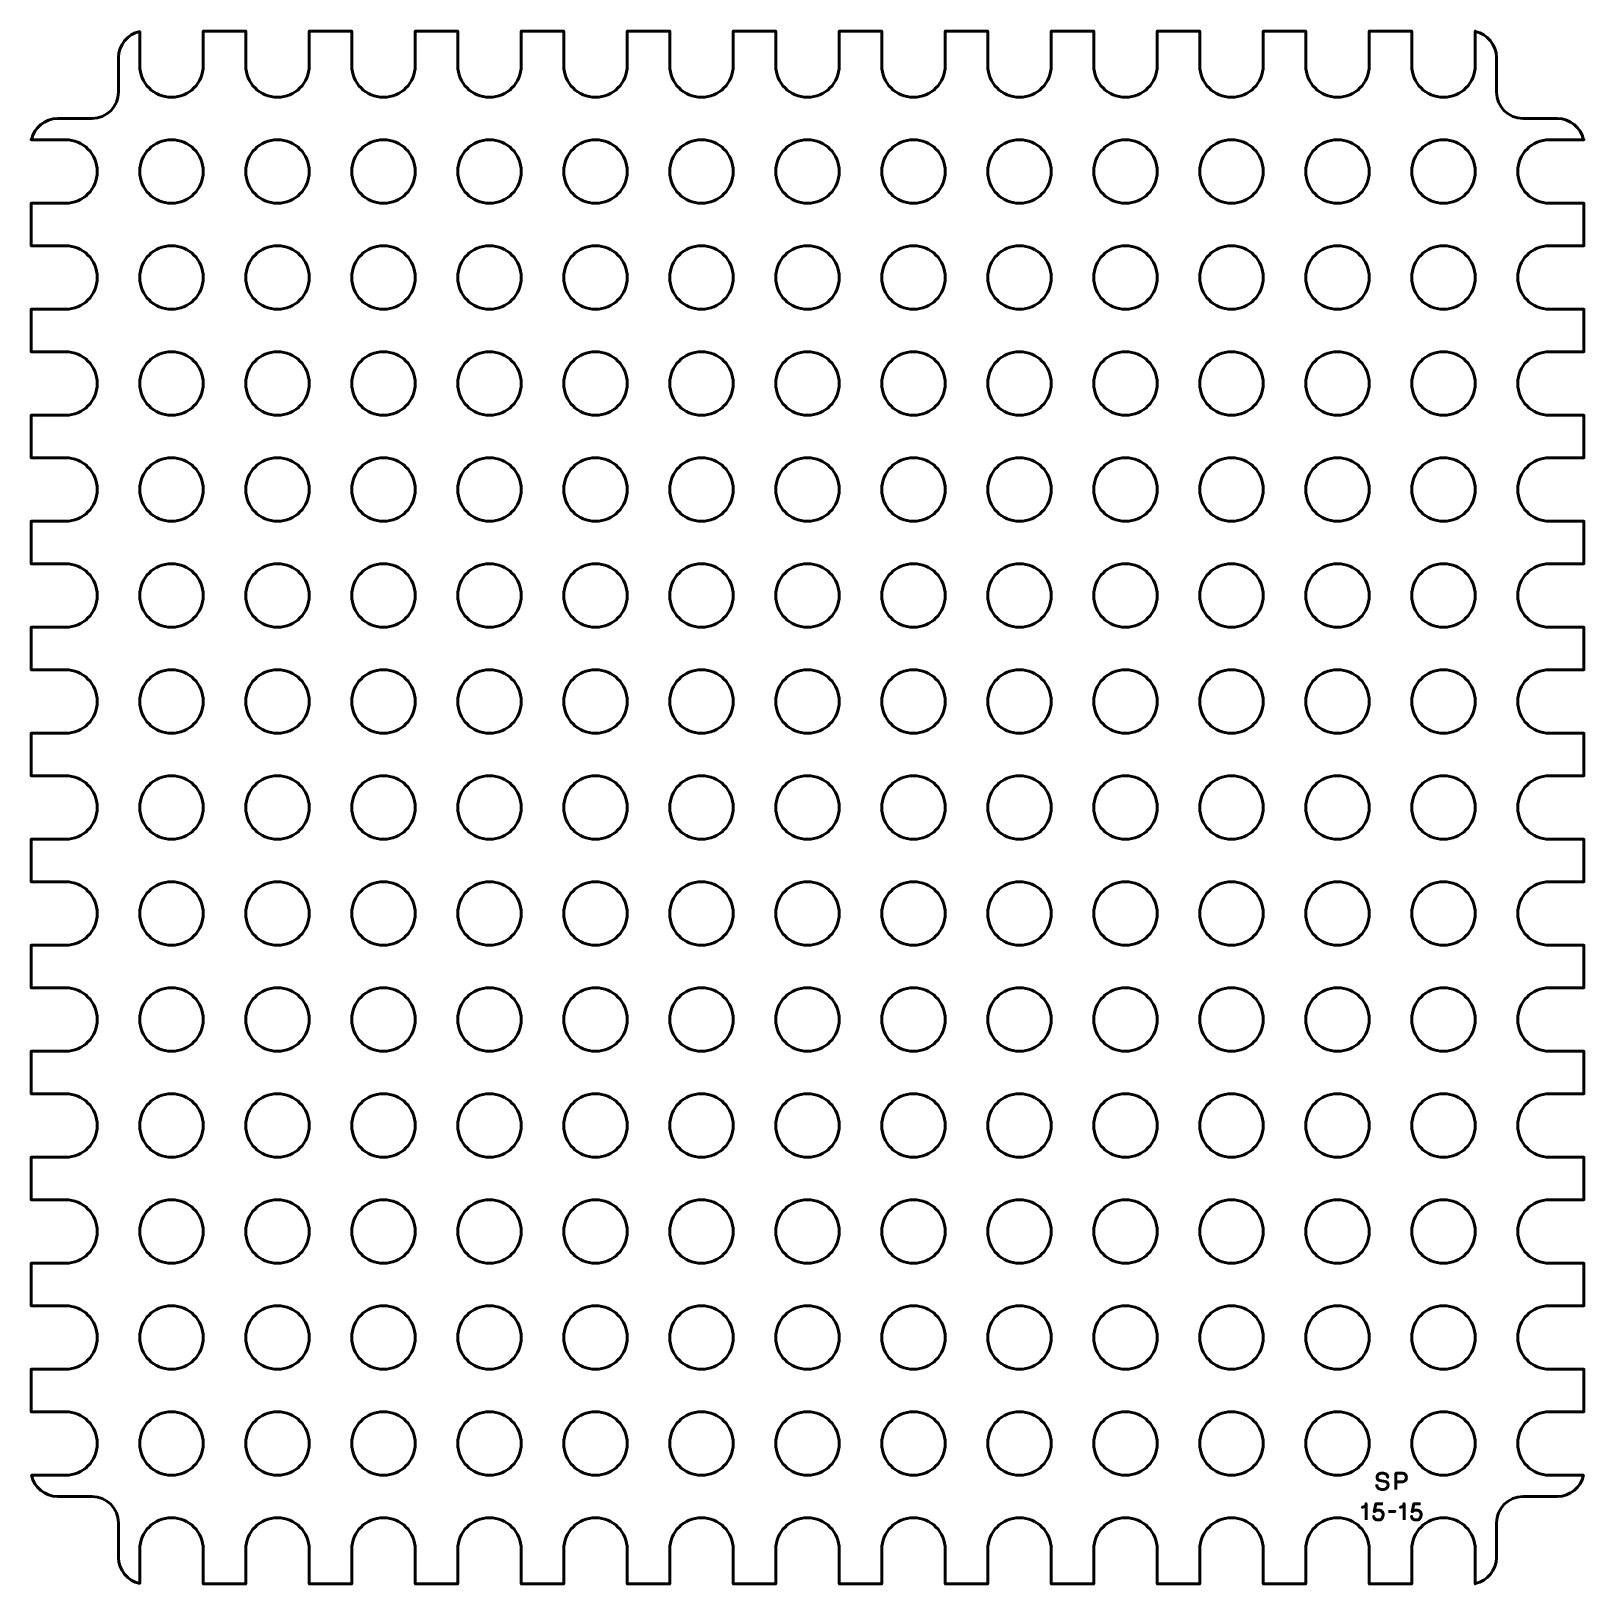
# Model space of a CAD drawing. Header units: centimetres. Extents: x -25.1 to 4.2, y -29.5 to -0.2.
import ezdxf

# ---------------------------------------------------------------- set-up
doc = ezdxf.new("R2010")
doc.units = ezdxf.units.CM
doc.header["$MEASUREMENT"] = 0
doc.layers.add('Layer 1', color=7, linetype='Continuous')

msp = doc.modelspace()

# ---------------------------------------------------------------- linework, layer by layer
at = {"layer": 'Layer 1', "color": 250, "lineweight": 53}
for centre in [(-22.49996, -2.84998), (-20.49996, -2.84998), (-18.49996, -2.84998), (-16.49996, -2.84998), (-14.49996, -2.84998), (-12.49996, -2.84998), (-10.49996, -2.84998), (-8.49996, -2.84998), (-6.49996, -2.84998), (-4.49996, -2.84998), (-2.49996, -2.84998), (-0.49996, -2.84998), (1.50004, -2.84998), (-22.49996, -4.84998), (-20.49996, -4.84998), (-18.49996, -4.84998), (-16.49996, -4.84998), (-14.49996, -4.84998), (-12.49996, -4.84998), (-10.49996, -4.84998), (-8.49996, -4.84998), (-6.49996, -4.84998), (-4.49996, -4.84998), (-2.49996, -4.84998), (-0.49996, -4.84998), (1.50004, -4.84998), (-22.49996, -6.84998), (-20.49996, -6.84998), (-18.49996, -6.84998), (-16.49996, -6.84998), (-14.49996, -6.84998), (-12.49996, -6.84998), (-10.49996, -6.84998), (-8.49996, -6.84998), (-6.49996, -6.84998), (-4.49996, -6.84998), (-2.49996, -6.84998), (-0.49996, -6.84998), (1.50004, -6.84998), (-22.49996, -8.84998), (-20.49996, -8.84998), (-18.49996, -8.84998), (-16.49996, -8.84998), (-14.49996, -8.84998), (-12.49996, -8.84998), (-10.49996, -8.84998), (-8.49996, -8.84998), (-6.49996, -8.84998), (-4.49996, -8.84998), (-2.49996, -8.84998), (-0.49996, -8.84998), (1.50004, -8.84998), (-22.49996, -10.84998), (-20.49996, -10.84998), (-18.49996, -10.84998), (-16.49996, -10.84998), (-14.49996, -10.84998), (-12.49996, -10.84998), (-10.49996, -10.84998), (-8.49996, -10.84998), (-6.49996, -10.84998), (-4.49996, -10.84998), (-2.49996, -10.84998), (-0.49996, -10.84998), (1.50004, -10.84998), (-22.49996, -12.84998), (-20.49996, -12.84998), (-18.49996, -12.84998), (-16.49996, -12.84998), (-14.49996, -12.84998), (-12.49996, -12.84998), (-10.49996, -12.84998), (-8.49996, -12.84998), (-6.49996, -12.84998), (-4.49996, -12.84998), (-2.49996, -12.84998), (-0.49996, -12.84998), (1.50004, -12.84998), (-22.49996, -14.84998), (-20.49996, -14.84998), (-18.49996, -14.84998), (-16.49996, -14.84998), (-14.49996, -14.84998), (-12.49996, -14.84998), (-10.49996, -14.84998), (-8.49996, -14.84998), (-6.49996, -14.84998), (-4.49996, -14.84998), (-2.49996, -14.84998), (-0.49996, -14.84998), (1.50004, -14.84998), (-22.49996, -16.84998), (-20.49996, -16.84998), (-18.49996, -16.84998), (-16.49996, -16.84998), (-14.49996, -16.84998), (-12.49996, -16.84998), (-10.49996, -16.84998), (-8.49996, -16.84998), (-6.49996, -16.84998), (-4.49996, -16.84998), (-2.49996, -16.84998), (-0.49996, -16.84998), (1.50004, -16.84998), (-22.49996, -18.84998), (-20.49996, -18.84998), (-18.49996, -18.84998), (-16.49996, -18.84998), (-14.49996, -18.84998), (-12.49996, -18.84998), (-10.49996, -18.84998), (-8.49996, -18.84998), (-6.49996, -18.84998), (-4.49996, -18.84998), (-2.49996, -18.84998), (-0.49996, -18.84998), (1.50004, -18.84998), (-22.49996, -20.84998), (-20.49996, -20.84998), (-18.49996, -20.84998), (-16.49996, -20.84998), (-14.49996, -20.84998), (-12.49996, -20.84998), (-10.49996, -20.84998), (-8.49996, -20.84998), (-6.49996, -20.84998), (-4.49996, -20.84998), (-2.49996, -20.84998), (-0.49996, -20.84998), (1.50004, -20.84998), (-22.49996, -22.84998), (-20.49996, -22.84998), (-18.49996, -22.84998), (-16.49996, -22.84998), (-14.49996, -22.84998), (-12.49996, -22.84998), (-10.49996, -22.84998), (-8.49996, -22.84998), (-6.49996, -22.84998), (-4.49996, -22.84998), (-2.49996, -22.84998), (-0.49996, -22.84998), (1.50004, -22.84998), (-22.49996, -24.84998), (-20.49996, -24.84998), (-18.49996, -24.84998), (-16.49996, -24.84998), (-14.49996, -24.84998), (-12.49996, -24.84998), (-10.49996, -24.84998), (-8.49996, -24.84998), (-6.49996, -24.84998), (-4.49996, -24.84998), (-2.49996, -24.84998), (-0.49996, -24.84998), (1.50004, -24.84998), (-22.49996, -26.84998), (-20.49996, -26.84998), (-18.49996, -26.84998), (-16.49996, -26.84998), (-14.49996, -26.84998), (-12.49996, -26.84998), (-10.49996, -26.84998), (-8.49996, -26.84998), (-6.49996, -26.84998), (-4.49996, -26.84998), (-2.49996, -26.84998), (-0.49996, -26.84998), (1.50004, -26.84998)]:
    msp.add_ellipse(centre, major_axis=(0, 0.6), ratio=1, dxfattribs=at)
msp.add_open_spline([(3.50004, -27.44998), (3.50004, -27.44998), (4.13999, -27.44997), (4.13999, -27.44997), (4.13999, -27.44997), (4.09365, -27.67817), (3.89185, -27.85), (3.65, -27.85), (3.65, -27.85), (3.65, -27.85), (3, -27.85), (3, -27.85), (3, -27.85), (2.72391, -27.85), (2.5, -28.07391), (2.5, -28.35), (2.5, -28.35), (2.5, -28.35), (2.5, -29), (2.5, -29), (2.5, -29), (2.5, -29.24183), (2.32821, -29.44363), (2.10004, -29.48998), (2.10004, -29.48998), (2.10004, -29.48998), (2.10005, -29.5), (2.10005, -29.5), (2.10005, -29.5), (2.10005, -29.5), (2.10005, -28.85), (2.10005, -28.85), (2.10005, -28.85), (2.10005, -28.51868), (1.83135, -28.24999), (1.50004, -28.24999), (1.50004, -28.24999), (1.16873, -28.24999), (0.90005, -28.51868), (0.90005, -28.85), (0.90005, -28.85), (0.90005, -28.85), (0.90005, -29.5), (0.90005, -29.5), (0.90005, -29.5), (0.90005, -29.5), (0.10005, -29.5), (0.10005, -29.5), (0.10005, -29.5), (0.10005, -29.5), (0.10005, -28.85), (0.10005, -28.85), (0.10005, -28.85), (0.10005, -28.51868), (-0.16865, -28.24999), (-0.49996, -28.24999), (-0.49996, -28.24999), (-0.83127, -28.24999), (-1.09995, -28.51868), (-1.09995, -28.85), (-1.09995, -28.85), (-1.09995, -28.85), (-1.09995, -29.5), (-1.09995, -29.5), (-1.09995, -29.5), (-1.09995, -29.5), (-1.89995, -29.5), (-1.89995, -29.5), (-1.89995, -29.5), (-1.89995, -29.5), (-1.89995, -28.85), (-1.89995, -28.85), (-1.89995, -28.85), (-1.89995, -28.51868), (-2.16865, -28.24999), (-2.49996, -28.24999), (-2.49996, -28.24999), (-2.83127, -28.24999), (-3.09995, -28.51868), (-3.09995, -28.85), (-3.09995, -28.85), (-3.09995, -28.85), (-3.09995, -29.5), (-3.09995, -29.5), (-3.09995, -29.5), (-3.09995, -29.5), (-3.89995, -29.5), (-3.89995, -29.5), (-3.89995, -29.5), (-3.89995, -29.5), (-3.89995, -28.85), (-3.89995, -28.85), (-3.89995, -28.85), (-3.89995, -28.51868), (-4.16865, -28.24999), (-4.49996, -28.24999), (-4.49996, -28.24999), (-4.83127, -28.24999), (-5.09995, -28.51868), (-5.09995, -28.85), (-5.09995, -28.85), (-5.09995, -28.85), (-5.09995, -29.5), (-5.09995, -29.5), (-5.09995, -29.5), (-5.09995, -29.5), (-5.89995, -29.5), (-5.89995, -29.5), (-5.89995, -29.5), (-5.89995, -29.5), (-5.89995, -28.85), (-5.89995, -28.85), (-5.89995, -28.85), (-5.89995, -28.51868), (-6.16865, -28.24999), (-6.49996, -28.24999), (-6.49996, -28.24999), (-6.83127, -28.24999), (-7.09995, -28.51868), (-7.09995, -28.85), (-7.09995, -28.85), (-7.09995, -28.85), (-7.09995, -29.5), (-7.09995, -29.5), (-7.09995, -29.5), (-7.09995, -29.5), (-7.89995, -29.5), (-7.89995, -29.5), (-7.89995, -29.5), (-7.89995, -29.5), (-7.89995, -28.85), (-7.89995, -28.85), (-7.89995, -28.85), (-7.89995, -28.51868), (-8.16865, -28.24999), (-8.49996, -28.24999), (-8.49996, -28.24999), (-8.83127, -28.24999), (-9.09995, -28.51868), (-9.09995, -28.85), (-9.09995, -28.85), (-9.09995, -28.85), (-9.09995, -29.5), (-9.09995, -29.5), (-9.09995, -29.5), (-9.09995, -29.5), (-9.89996, -29.5), (-9.89996, -29.5), (-9.89996, -29.5), (-9.89996, -29.5), (-9.89997, -28.84998), (-9.89997, -28.84998), (-9.89997, -28.84998), (-9.89996, -28.51866), (-10.16864, -28.24998), (-10.49996, -28.24998), (-10.49996, -28.24998), (-10.83128, -28.24998), (-11.09996, -28.51866), (-11.09996, -28.84998), (-11.09996, -28.84998), (-11.09996, -28.84998), (-11.09996, -29.5), (-11.09996, -29.5), (-11.09996, -29.5), (-11.09996, -29.5), (-11.89996, -29.5), (-11.89996, -29.5), (-11.89996, -29.5), (-11.89996, -29.5), (-11.89997, -28.84998), (-11.89997, -28.84998), (-11.89997, -28.84998), (-11.89996, -28.51866), (-12.16864, -28.24998), (-12.49996, -28.24998), (-12.49996, -28.24998), (-12.83128, -28.24998), (-13.09996, -28.51866), (-13.09996, -28.84998), (-13.09996, -28.84998), (-13.09996, -28.84998), (-13.09996, -29.5), (-13.09996, -29.5), (-13.09996, -29.5), (-13.09996, -29.5), (-13.89996, -29.5), (-13.89996, -29.5), (-13.89996, -29.5), (-13.89996, -29.5), (-13.89997, -28.84998), (-13.89997, -28.84998), (-13.89997, -28.84998), (-13.89996, -28.51866), (-14.16864, -28.24998), (-14.49996, -28.24998), (-14.49996, -28.24998), (-14.83128, -28.24998), (-15.09996, -28.51866), (-15.09996, -28.84998), (-15.09996, -28.84998), (-15.09996, -28.84998), (-15.09996, -29.5), (-15.09996, -29.5), (-15.09996, -29.5), (-15.09996, -29.5), (-15.89996, -29.5), (-15.89996, -29.5), (-15.89996, -29.5), (-15.89996, -29.5), (-15.89997, -28.84998), (-15.89997, -28.84998), (-15.89997, -28.84998), (-15.89996, -28.51866), (-16.16864, -28.24998), (-16.49996, -28.24998), (-16.49996, -28.24998), (-16.83128, -28.24998), (-17.09996, -28.51866), (-17.09996, -28.84998), (-17.09996, -28.84998), (-17.09996, -28.84998), (-17.09996, -29.5), (-17.09996, -29.5), (-17.09996, -29.5), (-17.09996, -29.5), (-17.89996, -29.5), (-17.89996, -29.5), (-17.89996, -29.5), (-17.89996, -29.5), (-17.89997, -28.84998), (-17.89997, -28.84998), (-17.89997, -28.84998), (-17.89996, -28.51866), (-18.16864, -28.24998), (-18.49996, -28.24998), (-18.49996, -28.24998), (-18.83128, -28.24998), (-19.09996, -28.51866), (-19.09996, -28.84998), (-19.09996, -28.84998), (-19.09996, -28.84998), (-19.09996, -29.5), (-19.09996, -29.5), (-19.09996, -29.5), (-19.09996, -29.5), (-19.89996, -29.5), (-19.89996, -29.5), (-19.89996, -29.5), (-19.89996, -29.5), (-19.89997, -28.84998), (-19.89997, -28.84998), (-19.89997, -28.84998), (-19.89996, -28.51866), (-20.16864, -28.24998), (-20.49996, -28.24998), (-20.49996, -28.24998), (-20.83128, -28.24998), (-21.09996, -28.51866), (-21.09996, -28.84998), (-21.09996, -28.84998), (-21.09996, -28.84998), (-21.09996, -29.5), (-21.09996, -29.5), (-21.09996, -29.5), (-21.09996, -29.5), (-21.89996, -29.5), (-21.89996, -29.5), (-21.89996, -29.5), (-21.89996, -29.5), (-21.89997, -28.84998), (-21.89997, -28.84998), (-21.89997, -28.84998), (-21.89996, -28.51866), (-22.16864, -28.24998), (-22.49996, -28.24998), (-22.49996, -28.24998), (-22.83128, -28.24998), (-23.09996, -28.51866), (-23.09996, -28.84998), (-23.09996, -28.84998), (-23.09996, -28.84998), (-23.09996, -29.48999), (-23.09996, -29.48999), (-23.09996, -29.48999), (-23.32816, -29.44366), (-23.5, -29.24186), (-23.5, -29), (-23.5, -29), (-23.5, -29), (-23.5, -28.35), (-23.5, -28.35), (-23.5, -28.35), (-23.5, -28.07391), (-23.72391, -27.85), (-24, -27.85), (-24, -27.85), (-24, -27.85), (-24.65, -27.85), (-24.65, -27.85), (-24.65, -27.85), (-24.89185, -27.85), (-25.09365, -27.67818), (-25.13999, -27.44998), (-25.13999, -27.44998), (-25.13999, -27.44998), (-24.49996, -27.44997), (-24.49996, -27.44997), (-24.49996, -27.44997), (-24.16864, -27.44998), (-23.89996, -27.1813), (-23.89996, -26.84998), (-23.89996, -26.84998), (-23.89996, -26.51866), (-24.16864, -26.24998), (-24.49996, -26.24998), (-24.49996, -26.24998), (-24.49996, -26.24998), (-25.15, -26.24998), (-25.15, -26.24998), (-25.15, -26.24998), (-25.15, -26.24998), (-25.15, -25.44999), (-25.15, -25.44999), (-25.15, -25.44999), (-25.15, -25.44999), (-24.49996, -25.44999), (-24.49996, -25.44999), (-24.49996, -25.44999), (-24.16864, -25.44999), (-23.89995, -25.1813), (-23.89995, -24.84998), (-23.89995, -24.84998), (-23.89995, -24.51868), (-24.16864, -24.24999), (-24.49996, -24.24999), (-24.49996, -24.24999), (-24.49996, -24.24999), (-25.15, -24.24999), (-25.15, -24.24999), (-25.15, -24.24999), (-25.15, -24.24999), (-25.15, -23.44999), (-25.15, -23.44999), (-25.15, -23.44999), (-25.15, -23.44999), (-24.49996, -23.44999), (-24.49996, -23.44999), (-24.49996, -23.44999), (-24.16864, -23.44999), (-23.89995, -23.1813), (-23.89995, -22.84998), (-23.89995, -22.84998), (-23.89995, -22.51868), (-24.16864, -22.24999), (-24.49996, -22.24999), (-24.49996, -22.24999), (-24.49996, -22.24999), (-25.15, -22.24999), (-25.15, -22.24999), (-25.15, -22.24999), (-25.15, -22.24999), (-25.15, -21.44999), (-25.15, -21.44999), (-25.15, -21.44999), (-25.15, -21.44999), (-24.49996, -21.44999), (-24.49996, -21.44999), (-24.49996, -21.44999), (-24.16864, -21.44999), (-23.89995, -21.1813), (-23.89995, -20.84998), (-23.89995, -20.84998), (-23.89995, -20.51868), (-24.16864, -20.24999), (-24.49996, -20.24999), (-24.49996, -20.24999), (-24.49996, -20.24999), (-25.15, -20.24999), (-25.15, -20.24999), (-25.15, -20.24999), (-25.15, -20.24999), (-25.15, -19.44999), (-25.15, -19.44999), (-25.15, -19.44999), (-25.15, -19.44999), (-24.49996, -19.44999), (-24.49996, -19.44999), (-24.49996, -19.44999), (-24.16864, -19.44999), (-23.89995, -19.1813), (-23.89995, -18.84998), (-23.89995, -18.84998), (-23.89995, -18.51868), (-24.16864, -18.24999), (-24.49996, -18.24999), (-24.49996, -18.24999), (-24.49996, -18.24999), (-25.15, -18.24999), (-25.15, -18.24999), (-25.15, -18.24999), (-25.15, -18.24999), (-25.15, -17.44999), (-25.15, -17.44999), (-25.15, -17.44999), (-25.15, -17.44999), (-24.49996, -17.44999), (-24.49996, -17.44999), (-24.49996, -17.44999), (-24.16864, -17.44999), (-23.89995, -17.1813), (-23.89995, -16.84998), (-23.89995, -16.84998), (-23.89995, -16.51868), (-24.16864, -16.24999), (-24.49996, -16.24999), (-24.49996, -16.24999), (-24.49996, -16.24999), (-25.15, -16.24999), (-25.15, -16.24999), (-25.15, -16.24999), (-25.15, -16.24999), (-25.15, -15.44999), (-25.15, -15.44999), (-25.15, -15.44999), (-25.15, -15.44999), (-24.49996, -15.44999), (-24.49996, -15.44999), (-24.49996, -15.44999), (-24.16864, -15.44999), (-23.89995, -15.1813), (-23.89995, -14.84998), (-23.89995, -14.84998), (-23.89995, -14.51868), (-24.16864, -14.24999), (-24.49996, -14.24999), (-24.49996, -14.24999), (-24.49996, -14.24999), (-25.15, -14.24999), (-25.15, -14.24999), (-25.15, -14.24999), (-25.15, -14.24999), (-25.15, -13.44998), (-25.15, -13.44998), (-25.15, -13.44998), (-25.15, -13.44998), (-24.49996, -13.44998), (-24.49996, -13.44998), (-24.49996, -13.44998), (-24.16864, -13.44998), (-23.89996, -13.1813), (-23.89996, -12.84998), (-23.89996, -12.84998), (-23.89996, -12.51866), (-24.16864, -12.24998), (-24.49996, -12.24998), (-24.49996, -12.24998), (-24.49996, -12.24998), (-25.15, -12.24998), (-25.15, -12.24998), (-25.15, -12.24998), (-25.15, -12.24998), (-25.15, -11.44998), (-25.15, -11.44998), (-25.15, -11.44998), (-25.15, -11.44998), (-24.49996, -11.44998), (-24.49996, -11.44998), (-24.49996, -11.44998), (-24.16864, -11.44998), (-23.89996, -11.1813), (-23.89996, -10.84998), (-23.89996, -10.84998), (-23.89996, -10.51866), (-24.16864, -10.24998), (-24.49996, -10.24998), (-24.49996, -10.24998), (-24.49996, -10.24998), (-25.15, -10.24998), (-25.15, -10.24998), (-25.15, -10.24998), (-25.15, -10.24998), (-25.15, -9.44998), (-25.15, -9.44998), (-25.15, -9.44998), (-25.15, -9.44998), (-24.49996, -9.44998), (-24.49996, -9.44998), (-24.49996, -9.44998), (-24.16864, -9.44998), (-23.89996, -9.1813), (-23.89996, -8.84998), (-23.89996, -8.84998), (-23.89996, -8.51866), (-24.16864, -8.24998), (-24.49996, -8.24998), (-24.49996, -8.24998), (-24.49996, -8.24998), (-25.15, -8.24998), (-25.15, -8.24998), (-25.15, -8.24998), (-25.15, -8.24998), (-25.15, -7.44998), (-25.15, -7.44998), (-25.15, -7.44998), (-25.15, -7.44998), (-24.49996, -7.44998), (-24.49996, -7.44998), (-24.49996, -7.44998), (-24.16864, -7.44998), (-23.89996, -7.1813), (-23.89996, -6.84998), (-23.89996, -6.84998), (-23.89996, -6.51866), (-24.16864, -6.24998), (-24.49996, -6.24998), (-24.49996, -6.24998), (-24.49996, -6.24998), (-25.15, -6.24998), (-25.15, -6.24998), (-25.15, -6.24998), (-25.15, -6.24998), (-25.15, -5.44998), (-25.15, -5.44998), (-25.15, -5.44998), (-25.15, -5.44998), (-24.49996, -5.44998), (-24.49996, -5.44998), (-24.49996, -5.44998), (-24.16864, -5.44998), (-23.89996, -5.1813), (-23.89996, -4.84998), (-23.89996, -4.84998), (-23.89996, -4.51866), (-24.16864, -4.24998), (-24.49996, -4.24998), (-24.49996, -4.24998), (-24.49996, -4.24998), (-25.15, -4.24998), (-25.15, -4.24998), (-25.15, -4.24998), (-25.15, -4.24998), (-25.15, -3.44999), (-25.15, -3.44999), (-25.15, -3.44999), (-25.15, -3.44999), (-24.49996, -3.44999), (-24.49996, -3.44999), (-24.49996, -3.44999), (-24.16864, -3.44999), (-23.89995, -3.18129), (-23.89995, -2.84998), (-23.89995, -2.84998), (-23.89995, -2.51867), (-24.16864, -2.24999), (-24.49996, -2.24999), (-24.49996, -2.24999), (-24.49996, -2.24999), (-25.15, -2.24999), (-25.15, -2.24999), (-25.15, -2.24999), (-25.15, -2.24999), (-25.13998, -2.24998), (-25.13998, -2.24998), (-25.13998, -2.24998), (-25.09363, -2.02181), (-24.89184, -1.85), (-24.65, -1.85), (-24.65, -1.85), (-24.65, -1.85), (-24, -1.85), (-24, -1.85), (-24, -1.85), (-23.72391, -1.85), (-23.5, -1.62609), (-23.5, -1.35), (-23.5, -1.35), (-23.5, -1.35), (-23.5, -0.7), (-23.5, -0.7), (-23.5, -0.7), (-23.5, -0.45814), (-23.32816, -0.25634), (-23.09996, -0.21001), (-23.09996, -0.21001), (-23.09996, -0.21001), (-23.09996, -0.84998), (-23.09996, -0.84998), (-23.09996, -0.84998), (-23.09996, -1.1813), (-22.83128, -1.44998), (-22.49996, -1.44998), (-22.49996, -1.44998), (-22.16864, -1.44998), (-21.89996, -1.1813), (-21.89996, -0.84998), (-21.89996, -0.84998), (-21.89996, -0.84998), (-21.89997, -0.2), (-21.89997, -0.2), (-21.89997, -0.2), (-21.89997, -0.2), (-21.09996, -0.2), (-21.09996, -0.2), (-21.09996, -0.2), (-21.09996, -0.2), (-21.09996, -0.84998), (-21.09996, -0.84998), (-21.09996, -0.84998), (-21.09996, -1.1813), (-20.83128, -1.44998), (-20.49996, -1.44998), (-20.49996, -1.44998), (-20.16864, -1.44998), (-19.89996, -1.1813), (-19.89996, -0.84998), (-19.89996, -0.84998), (-19.89996, -0.84998), (-19.89997, -0.2), (-19.89997, -0.2), (-19.89997, -0.2), (-19.89997, -0.2), (-19.09996, -0.2), (-19.09996, -0.2), (-19.09996, -0.2), (-19.09996, -0.2), (-19.09996, -0.84998), (-19.09996, -0.84998), (-19.09996, -0.84998), (-19.09996, -1.1813), (-18.83128, -1.44998), (-18.49996, -1.44998), (-18.49996, -1.44998), (-18.16864, -1.44998), (-17.89996, -1.1813), (-17.89996, -0.84998), (-17.89996, -0.84998), (-17.89996, -0.84998), (-17.89997, -0.2), (-17.89997, -0.2), (-17.89997, -0.2), (-17.89997, -0.2), (-17.09996, -0.2), (-17.09996, -0.2), (-17.09996, -0.2), (-17.09996, -0.2), (-17.09996, -0.84998), (-17.09996, -0.84998), (-17.09996, -0.84998), (-17.09996, -1.1813), (-16.83128, -1.44998), (-16.49996, -1.44998), (-16.49996, -1.44998), (-16.16864, -1.44998), (-15.89996, -1.1813), (-15.89996, -0.84998), (-15.89996, -0.84998), (-15.89996, -0.84998), (-15.89997, -0.2), (-15.89997, -0.2), (-15.89997, -0.2), (-15.89997, -0.2), (-15.09996, -0.2), (-15.09996, -0.2), (-15.09996, -0.2), (-15.09996, -0.2), (-15.09996, -0.84998), (-15.09996, -0.84998), (-15.09996, -0.84998), (-15.09996, -1.1813), (-14.83128, -1.44998), (-14.49996, -1.44998), (-14.49996, -1.44998), (-14.16864, -1.44998), (-13.89996, -1.1813), (-13.89996, -0.84998), (-13.89996, -0.84998), (-13.89996, -0.84998), (-13.89997, -0.2), (-13.89997, -0.2), (-13.89997, -0.2), (-13.89997, -0.2), (-13.09996, -0.2), (-13.09996, -0.2), (-13.09996, -0.2), (-13.09996, -0.2), (-13.09996, -0.84998), (-13.09996, -0.84998), (-13.09996, -0.84998), (-13.09996, -1.1813), (-12.83128, -1.44998), (-12.49996, -1.44998), (-12.49996, -1.44998), (-12.16864, -1.44998), (-11.89996, -1.1813), (-11.89996, -0.84998), (-11.89996, -0.84998), (-11.89996, -0.84998), (-11.89997, -0.2), (-11.89997, -0.2), (-11.89997, -0.2), (-11.89997, -0.2), (-11.09996, -0.2), (-11.09996, -0.2), (-11.09996, -0.2), (-11.09996, -0.2), (-11.09996, -0.84998), (-11.09996, -0.84998), (-11.09996, -0.84998), (-11.09996, -1.1813), (-10.83128, -1.44998), (-10.49996, -1.44998), (-10.49996, -1.44998), (-10.16864, -1.44998), (-9.89996, -1.1813), (-9.89996, -0.84998), (-9.89996, -0.84998), (-9.89996, -0.84998), (-9.89997, -0.2), (-9.89997, -0.2), (-9.89997, -0.2), (-9.89997, -0.2), (-9.09995, -0.2), (-9.09995, -0.2), (-9.09995, -0.2), (-9.09995, -0.2), (-9.09995, -0.85), (-9.09995, -0.85), (-9.09995, -0.85), (-9.09995, -1.1813), (-8.83127, -1.44999), (-8.49996, -1.44999), (-8.49996, -1.44999), (-8.16865, -1.44999), (-7.89995, -1.1813), (-7.89995, -0.85), (-7.89995, -0.85), (-7.89995, -0.85), (-7.89995, -0.2), (-7.89995, -0.2), (-7.89995, -0.2), (-7.89995, -0.2), (-7.09995, -0.2), (-7.09995, -0.2), (-7.09995, -0.2), (-7.09995, -0.2), (-7.09995, -0.85), (-7.09995, -0.85), (-7.09995, -0.85), (-7.09995, -1.1813), (-6.83127, -1.44999), (-6.49996, -1.44999), (-6.49996, -1.44999), (-6.16865, -1.44999), (-5.89995, -1.1813), (-5.89995, -0.85), (-5.89995, -0.85), (-5.89995, -0.85), (-5.89995, -0.2), (-5.89995, -0.2), (-5.89995, -0.2), (-5.89995, -0.2), (-5.09995, -0.2), (-5.09995, -0.2), (-5.09995, -0.2), (-5.09995, -0.2), (-5.09995, -0.85), (-5.09995, -0.85), (-5.09995, -0.85), (-5.09995, -1.1813), (-4.83127, -1.44999), (-4.49996, -1.44999), (-4.49996, -1.44999), (-4.16865, -1.44999), (-3.89995, -1.1813), (-3.89995, -0.85), (-3.89995, -0.85), (-3.89995, -0.85), (-3.89995, -0.2), (-3.89995, -0.2), (-3.89995, -0.2), (-3.89995, -0.2), (-3.09995, -0.2), (-3.09995, -0.2), (-3.09995, -0.2), (-3.09995, -0.2), (-3.09995, -0.85), (-3.09995, -0.85), (-3.09995, -0.85), (-3.09995, -1.1813), (-2.83127, -1.44999), (-2.49996, -1.44999), (-2.49996, -1.44999), (-2.16865, -1.44999), (-1.89995, -1.1813), (-1.89995, -0.85), (-1.89995, -0.85), (-1.89995, -0.85), (-1.89995, -0.2), (-1.89995, -0.2), (-1.89995, -0.2), (-1.89995, -0.2), (-1.09995, -0.2), (-1.09995, -0.2), (-1.09995, -0.2), (-1.09995, -0.2), (-1.09995, -0.85), (-1.09995, -0.85), (-1.09995, -0.85), (-1.09995, -1.1813), (-0.83127, -1.44999), (-0.49996, -1.44999), (-0.49996, -1.44999), (-0.16865, -1.44999), (0.10005, -1.1813), (0.10005, -0.85), (0.10005, -0.85), (0.10005, -0.85), (0.10005, -0.2), (0.10005, -0.2), (0.10005, -0.2), (0.10005, -0.2), (0.90005, -0.2), (0.90005, -0.2), (0.90005, -0.2), (0.90005, -0.2), (0.90005, -0.85), (0.90005, -0.85), (0.90005, -0.85), (0.90005, -1.1813), (1.16873, -1.44999), (1.50004, -1.44999), (1.50004, -1.44999), (1.83135, -1.44999), (2.10005, -1.1813), (2.10005, -0.85), (2.10005, -0.85), (2.10005, -0.85), (2.10005, -0.2), (2.10005, -0.2), (2.10005, -0.2), (2.10005, -0.2), (2.10003, -0.21002), (2.10003, -0.21002), (2.10003, -0.21002), (2.3282, -0.25638), (2.5, -0.45817), (2.5, -0.7), (2.5, -0.7), (2.5, -0.7), (2.5, -1.35), (2.5, -1.35), (2.5, -1.35), (2.5, -1.62609), (2.72391, -1.85), (3, -1.85), (3, -1.85), (3, -1.85), (3.65, -1.85), (3.65, -1.85), (3.65, -1.85), (3.89184, -1.85), (4.09363, -2.02181), (4.13998, -2.24998), (4.13998, -2.24998), (4.13998, -2.24998), (4.15, -2.24999), (4.15, -2.24999), (4.15, -2.24999), (4.15, -2.24999), (3.50004, -2.24999), (3.50004, -2.24999), (3.50004, -2.24999), (3.16874, -2.24999), (2.90005, -2.51867), (2.90005, -2.84998), (2.90005, -2.84998), (2.90005, -3.18129), (3.16874, -3.44999), (3.50004, -3.44999), (3.50004, -3.44999), (3.50004, -3.44999), (4.15, -3.44999), (4.15, -3.44999), (4.15, -3.44999), (4.15, -3.44999), (4.15, -4.24998), (4.15, -4.24998), (4.15, -4.24998), (4.15, -4.24998), (3.50004, -4.24998), (3.50004, -4.24998), (3.50004, -4.24998), (3.16872, -4.24998), (2.90004, -4.51866), (2.90004, -4.84998), (2.90004, -4.84998), (2.90004, -5.1813), (3.16872, -5.44998), (3.50004, -5.44998), (3.50004, -5.44998), (3.50004, -5.44998), (4.15, -5.44998), (4.15, -5.44998), (4.15, -5.44998), (4.15, -5.44998), (4.15, -6.24998), (4.15, -6.24998), (4.15, -6.24998), (4.15, -6.24998), (3.50004, -6.24998), (3.50004, -6.24998), (3.50004, -6.24998), (3.16872, -6.24998), (2.90004, -6.51866), (2.90004, -6.84998), (2.90004, -6.84998), (2.90004, -7.1813), (3.16872, -7.44998), (3.50004, -7.44998), (3.50004, -7.44998), (3.50004, -7.44998), (4.15, -7.44998), (4.15, -7.44998), (4.15, -7.44998), (4.15, -7.44998), (4.15, -8.24998), (4.15, -8.24998), (4.15, -8.24998), (4.15, -8.24998), (3.50004, -8.24998), (3.50004, -8.24998), (3.50004, -8.24998), (3.16872, -8.24998), (2.90004, -8.51866), (2.90004, -8.84998), (2.90004, -8.84998), (2.90004, -9.1813), (3.16872, -9.44998), (3.50004, -9.44998), (3.50004, -9.44998), (3.50004, -9.44998), (4.15, -9.44998), (4.15, -9.44998), (4.15, -9.44998), (4.15, -9.44998), (4.15, -10.24998), (4.15, -10.24998), (4.15, -10.24998), (4.15, -10.24998), (3.50004, -10.24998), (3.50004, -10.24998), (3.50004, -10.24998), (3.16872, -10.24998), (2.90004, -10.51866), (2.90004, -10.84998), (2.90004, -10.84998), (2.90004, -11.1813), (3.16872, -11.44998), (3.50004, -11.44998), (3.50004, -11.44998), (3.50004, -11.44998), (4.15, -11.44998), (4.15, -11.44998), (4.15, -11.44998), (4.15, -11.44998), (4.15, -12.24998), (4.15, -12.24998), (4.15, -12.24998), (4.15, -12.24998), (3.50004, -12.24998), (3.50004, -12.24998), (3.50004, -12.24998), (3.16872, -12.24998), (2.90004, -12.51866), (2.90004, -12.84998), (2.90004, -12.84998), (2.90004, -13.1813), (3.16872, -13.44998), (3.50004, -13.44998), (3.50004, -13.44998), (3.50004, -13.44998), (4.15, -13.44998), (4.15, -13.44998), (4.15, -13.44998), (4.15, -13.44998), (4.15, -14.24999), (4.15, -14.24999), (4.15, -14.24999), (4.15, -14.24999), (3.50004, -14.24999), (3.50004, -14.24999), (3.50004, -14.24999), (3.16874, -14.24999), (2.90005, -14.51867), (2.90005, -14.84998), (2.90005, -14.84998), (2.90005, -15.18129), (3.16874, -15.44999), (3.50004, -15.44999), (3.50004, -15.44999), (3.50004, -15.44999), (4.15, -15.44999), (4.15, -15.44999), (4.15, -15.44999), (4.15, -15.44999), (4.15, -16.24999), (4.15, -16.24999), (4.15, -16.24999), (4.15, -16.24999), (3.50004, -16.24999), (3.50004, -16.24999), (3.50004, -16.24999), (3.16874, -16.24999), (2.90005, -16.51867), (2.90005, -16.84998), (2.90005, -16.84998), (2.90005, -17.18129), (3.16874, -17.44999), (3.50004, -17.44999), (3.50004, -17.44999), (3.50004, -17.44999), (4.15, -17.44999), (4.15, -17.44999), (4.15, -17.44999), (4.15, -17.44999), (4.15, -18.24999), (4.15, -18.24999), (4.15, -18.24999), (4.15, -18.24999), (3.50004, -18.24999), (3.50004, -18.24999), (3.50004, -18.24999), (3.16874, -18.24999), (2.90005, -18.51867), (2.90005, -18.84998), (2.90005, -18.84998), (2.90005, -19.18129), (3.16874, -19.44999), (3.50004, -19.44999), (3.50004, -19.44999), (3.50004, -19.44999), (4.15, -19.44999), (4.15, -19.44999), (4.15, -19.44999), (4.15, -19.44999), (4.15, -20.24999), (4.15, -20.24999), (4.15, -20.24999), (4.15, -20.24999), (3.50004, -20.24999), (3.50004, -20.24999), (3.50004, -20.24999), (3.16874, -20.24999), (2.90005, -20.51867), (2.90005, -20.84998), (2.90005, -20.84998), (2.90005, -21.18129), (3.16874, -21.44999), (3.50004, -21.44999), (3.50004, -21.44999), (3.50004, -21.44999), (4.15, -21.44999), (4.15, -21.44999), (4.15, -21.44999), (4.15, -21.44999), (4.15, -22.24999), (4.15, -22.24999), (4.15, -22.24999), (4.15, -22.24999), (3.50004, -22.24999), (3.50004, -22.24999), (3.50004, -22.24999), (3.16874, -22.24999), (2.90005, -22.51867), (2.90005, -22.84998), (2.90005, -22.84998), (2.90005, -23.18129), (3.16874, -23.44999), (3.50004, -23.44999), (3.50004, -23.44999), (3.50004, -23.44999), (4.15, -23.44999), (4.15, -23.44999), (4.15, -23.44999), (4.15, -23.44999), (4.15, -24.24999), (4.15, -24.24999), (4.15, -24.24999), (4.15, -24.24999), (3.50004, -24.24999), (3.50004, -24.24999), (3.50004, -24.24999), (3.16874, -24.24999), (2.90005, -24.51867), (2.90005, -24.84998), (2.90005, -24.84998), (2.90005, -25.18129), (3.16874, -25.44999), (3.50004, -25.44999), (3.50004, -25.44999), (3.50004, -25.44999), (4.15, -25.44999), (4.15, -25.44999), (4.15, -25.44999), (4.15, -25.44999), (4.15, -26.24998), (4.15, -26.24998), (4.15, -26.24998), (4.15, -26.24998), (3.50004, -26.24998), (3.50004, -26.24998), (3.50004, -26.24998), (3.16872, -26.24998), (2.90004, -26.51866), (2.90004, -26.84998), (2.90004, -26.84998), (2.90004, -27.1813), (3.16872, -27.44998), (3.50004, -27.44998)], degree=3, knots=[0, 0, 0, 0, 0.00357143, 0.00357143, 0.00357143, 0.00357143, 0.00714286, 0.00714286, 0.00714286, 0.00714286, 0.01071429, 0.01071429, 0.01071429, 0.01071429, 0.01428571, 0.01428571, 0.01428571, 0.01428571, 0.01785714, 0.01785714, 0.01785714, 0.01785714, 0.02142857, 0.02142857, 0.02142857, 0.02142857, 0.025, 0.025, 0.025, 0.025, 0.02857143, 0.02857143, 0.02857143, 0.02857143, 0.03214286, 0.03214286, 0.03214286, 0.03214286, 0.03571429, 0.03571429, 0.03571429, 0.03571429, 0.03928571, 0.03928571, 0.03928571, 0.03928571, 0.04285714, 0.04285714, 0.04285714, 0.04285714, 0.04642857, 0.04642857, 0.04642857, 0.04642857, 0.05, 0.05, 0.05, 0.05, 0.05357143, 0.05357143, 0.05357143, 0.05357143, 0.05714286, 0.05714286, 0.05714286, 0.05714286, 0.06071429, 0.06071429, 0.06071429, 0.06071429, 0.06428571, 0.06428571, 0.06428571, 0.06428571, 0.06785714, 0.06785714, 0.06785714, 0.06785714, 0.07142857, 0.07142857, 0.07142857, 0.07142857, 0.075, 0.075, 0.075, 0.075, 0.07857143, 0.07857143, 0.07857143, 0.07857143, 0.08214286, 0.08214286, 0.08214286, 0.08214286, 0.08571429, 0.08571429, 0.08571429, 0.08571429, 0.08928571, 0.08928571, 0.08928571, 0.08928571, 0.09285714, 0.09285714, 0.09285714, 0.09285714, 0.09642857, 0.09642857, 0.09642857, 0.09642857, 0.1, 0.1, 0.1, 0.1, 0.10357143, 0.10357143, 0.10357143, 0.10357143, 0.10714286, 0.10714286, 0.10714286, 0.10714286, 0.11071429, 0.11071429, 0.11071429, 0.11071429, 0.11428571, 0.11428571, 0.11428571, 0.11428571, 0.11785714, 0.11785714, 0.11785714, 0.11785714, 0.12142857, 0.12142857, 0.12142857, 0.12142857, 0.125, 0.125, 0.125, 0.125, 0.12857143, 0.12857143, 0.12857143, 0.12857143, 0.13214286, 0.13214286, 0.13214286, 0.13214286, 0.13571429, 0.13571429, 0.13571429, 0.13571429, 0.13928571, 0.13928571, 0.13928571, 0.13928571, 0.14285714, 0.14285714, 0.14285714, 0.14285714, 0.14642857, 0.14642857, 0.14642857, 0.14642857, 0.15, 0.15, 0.15, 0.15, 0.15357143, 0.15357143, 0.15357143, 0.15357143, 0.15714286, 0.15714286, 0.15714286, 0.15714286, 0.16071429, 0.16071429, 0.16071429, 0.16071429, 0.16428571, 0.16428571, 0.16428571, 0.16428571, 0.16785714, 0.16785714, 0.16785714, 0.16785714, 0.17142857, 0.17142857, 0.17142857, 0.17142857, 0.175, 0.175, 0.175, 0.175, 0.17857143, 0.17857143, 0.17857143, 0.17857143, 0.18214286, 0.18214286, 0.18214286, 0.18214286, 0.18571429, 0.18571429, 0.18571429, 0.18571429, 0.18928571, 0.18928571, 0.18928571, 0.18928571, 0.19285714, 0.19285714, 0.19285714, 0.19285714, 0.19642857, 0.19642857, 0.19642857, 0.19642857, 0.2, 0.2, 0.2, 0.2, 0.20357143, 0.20357143, 0.20357143, 0.20357143, 0.20714286, 0.20714286, 0.20714286, 0.20714286, 0.21071429, 0.21071429, 0.21071429, 0.21071429, 0.21428571, 0.21428571, 0.21428571, 0.21428571, 0.21785714, 0.21785714, 0.21785714, 0.21785714, 0.22142857, 0.22142857, 0.22142857, 0.22142857, 0.225, 0.225, 0.225, 0.225, 0.22857143, 0.22857143, 0.22857143, 0.22857143, 0.23214286, 0.23214286, 0.23214286, 0.23214286, 0.23571429, 0.23571429, 0.23571429, 0.23571429, 0.23928571, 0.23928571, 0.23928571, 0.23928571, 0.24285714, 0.24285714, 0.24285714, 0.24285714, 0.24642857, 0.24642857, 0.24642857, 0.24642857, 0.25, 0.25, 0.25, 0.25, 0.25357143, 0.25357143, 0.25357143, 0.25357143, 0.25714286, 0.25714286, 0.25714286, 0.25714286, 0.26071429, 0.26071429, 0.26071429, 0.26071429, 0.26428571, 0.26428571, 0.26428571, 0.26428571, 0.26785714, 0.26785714, 0.26785714, 0.26785714, 0.27142857, 0.27142857, 0.27142857, 0.27142857, 0.275, 0.275, 0.275, 0.275, 0.27857143, 0.27857143, 0.27857143, 0.27857143, 0.28214286, 0.28214286, 0.28214286, 0.28214286, 0.28571429, 0.28571429, 0.28571429, 0.28571429, 0.28928571, 0.28928571, 0.28928571, 0.28928571, 0.29285714, 0.29285714, 0.29285714, 0.29285714, 0.29642857, 0.29642857, 0.29642857, 0.29642857, 0.3, 0.3, 0.3, 0.3, 0.30357143, 0.30357143, 0.30357143, 0.30357143, 0.30714286, 0.30714286, 0.30714286, 0.30714286, 0.31071429, 0.31071429, 0.31071429, 0.31071429, 0.31428571, 0.31428571, 0.31428571, 0.31428571, 0.31785714, 0.31785714, 0.31785714, 0.31785714, 0.32142857, 0.32142857, 0.32142857, 0.32142857, 0.325, 0.325, 0.325, 0.325, 0.32857143, 0.32857143, 0.32857143, 0.32857143, 0.33214286, 0.33214286, 0.33214286, 0.33214286, 0.33571429, 0.33571429, 0.33571429, 0.33571429, 0.33928571, 0.33928571, 0.33928571, 0.33928571, 0.34285714, 0.34285714, 0.34285714, 0.34285714, 0.34642857, 0.34642857, 0.34642857, 0.34642857, 0.35, 0.35, 0.35, 0.35, 0.35357143, 0.35357143, 0.35357143, 0.35357143, 0.35714286, 0.35714286, 0.35714286, 0.35714286, 0.36071429, 0.36071429, 0.36071429, 0.36071429, 0.36428571, 0.36428571, 0.36428571, 0.36428571, 0.36785714, 0.36785714, 0.36785714, 0.36785714, 0.37142857, 0.37142857, 0.37142857, 0.37142857, 0.375, 0.375, 0.375, 0.375, 0.37857143, 0.37857143, 0.37857143, 0.37857143, 0.38214286, 0.38214286, 0.38214286, 0.38214286, 0.38571429, 0.38571429, 0.38571429, 0.38571429, 0.38928571, 0.38928571, 0.38928571, 0.38928571, 0.39285714, 0.39285714, 0.39285714, 0.39285714, 0.39642857, 0.39642857, 0.39642857, 0.39642857, 0.4, 0.4, 0.4, 0.4, 0.40357143, 0.40357143, 0.40357143, 0.40357143, 0.40714286, 0.40714286, 0.40714286, 0.40714286, 0.41071429, 0.41071429, 0.41071429, 0.41071429, 0.41428571, 0.41428571, 0.41428571, 0.41428571, 0.41785714, 0.41785714, 0.41785714, 0.41785714, 0.42142857, 0.42142857, 0.42142857, 0.42142857, 0.425, 0.425, 0.425, 0.425, 0.42857143, 0.42857143, 0.42857143, 0.42857143, 0.43214286, 0.43214286, 0.43214286, 0.43214286, 0.43571429, 0.43571429, 0.43571429, 0.43571429, 0.43928571, 0.43928571, 0.43928571, 0.43928571, 0.44285714, 0.44285714, 0.44285714, 0.44285714, 0.44642857, 0.44642857, 0.44642857, 0.44642857, 0.45, 0.45, 0.45, 0.45, 0.45357143, 0.45357143, 0.45357143, 0.45357143, 0.45714286, 0.45714286, 0.45714286, 0.45714286, 0.46071429, 0.46071429, 0.46071429, 0.46071429, 0.46428571, 0.46428571, 0.46428571, 0.46428571, 0.46785714, 0.46785714, 0.46785714, 0.46785714, 0.47142857, 0.47142857, 0.47142857, 0.47142857, 0.475, 0.475, 0.475, 0.475, 0.47857143, 0.47857143, 0.47857143, 0.47857143, 0.48214286, 0.48214286, 0.48214286, 0.48214286, 0.48571429, 0.48571429, 0.48571429, 0.48571429, 0.48928571, 0.48928571, 0.48928571, 0.48928571, 0.49285714, 0.49285714, 0.49285714, 0.49285714, 0.49642857, 0.49642857, 0.49642857, 0.49642857, 0.5, 0.5, 0.5, 0.5, 0.50357143, 0.50357143, 0.50357143, 0.50357143, 0.50714286, 0.50714286, 0.50714286, 0.50714286, 0.51071429, 0.51071429, 0.51071429, 0.51071429, 0.51428571, 0.51428571, 0.51428571, 0.51428571, 0.51785714, 0.51785714, 0.51785714, 0.51785714, 0.52142857, 0.52142857, 0.52142857, 0.52142857, 0.525, 0.525, 0.525, 0.525, 0.52857143, 0.52857143, 0.52857143, 0.52857143, 0.53214286, 0.53214286, 0.53214286, 0.53214286, 0.53571429, 0.53571429, 0.53571429, 0.53571429, 0.53928571, 0.53928571, 0.53928571, 0.53928571, 0.54285714, 0.54285714, 0.54285714, 0.54285714, 0.54642857, 0.54642857, 0.54642857, 0.54642857, 0.55, 0.55, 0.55, 0.55, 0.55357143, 0.55357143, 0.55357143, 0.55357143, 0.55714286, 0.55714286, 0.55714286, 0.55714286, 0.56071429, 0.56071429, 0.56071429, 0.56071429, 0.56428571, 0.56428571, 0.56428571, 0.56428571, 0.56785714, 0.56785714, 0.56785714, 0.56785714, 0.57142857, 0.57142857, 0.57142857, 0.57142857, 0.575, 0.575, 0.575, 0.575, 0.57857143, 0.57857143, 0.57857143, 0.57857143, 0.58214286, 0.58214286, 0.58214286, 0.58214286, 0.58571429, 0.58571429, 0.58571429, 0.58571429, 0.58928571, 0.58928571, 0.58928571, 0.58928571, 0.59285714, 0.59285714, 0.59285714, 0.59285714, 0.59642857, 0.59642857, 0.59642857, 0.59642857, 0.6, 0.6, 0.6, 0.6, 0.60357143, 0.60357143, 0.60357143, 0.60357143, 0.60714286, 0.60714286, 0.60714286, 0.60714286, 0.61071429, 0.61071429, 0.61071429, 0.61071429, 0.61428571, 0.61428571, 0.61428571, 0.61428571, 0.61785714, 0.61785714, 0.61785714, 0.61785714, 0.62142857, 0.62142857, 0.62142857, 0.62142857, 0.625, 0.625, 0.625, 0.625, 0.62857143, 0.62857143, 0.62857143, 0.62857143, 0.63214286, 0.63214286, 0.63214286, 0.63214286, 0.63571429, 0.63571429, 0.63571429, 0.63571429, 0.63928571, 0.63928571, 0.63928571, 0.63928571, 0.64285714, 0.64285714, 0.64285714, 0.64285714, 0.64642857, 0.64642857, 0.64642857, 0.64642857, 0.65, 0.65, 0.65, 0.65, 0.65357143, 0.65357143, 0.65357143, 0.65357143, 0.65714286, 0.65714286, 0.65714286, 0.65714286, 0.66071429, 0.66071429, 0.66071429, 0.66071429, 0.66428571, 0.66428571, 0.66428571, 0.66428571, 0.66785714, 0.66785714, 0.66785714, 0.66785714, 0.67142857, 0.67142857, 0.67142857, 0.67142857, 0.675, 0.675, 0.675, 0.675, 0.67857143, 0.67857143, 0.67857143, 0.67857143, 0.68214286, 0.68214286, 0.68214286, 0.68214286, 0.68571429, 0.68571429, 0.68571429, 0.68571429, 0.68928571, 0.68928571, 0.68928571, 0.68928571, 0.69285714, 0.69285714, 0.69285714, 0.69285714, 0.69642857, 0.69642857, 0.69642857, 0.69642857, 0.7, 0.7, 0.7, 0.7, 0.70357143, 0.70357143, 0.70357143, 0.70357143, 0.70714286, 0.70714286, 0.70714286, 0.70714286, 0.71071429, 0.71071429, 0.71071429, 0.71071429, 0.71428571, 0.71428571, 0.71428571, 0.71428571, 0.71785714, 0.71785714, 0.71785714, 0.71785714, 0.72142857, 0.72142857, 0.72142857, 0.72142857, 0.725, 0.725, 0.725, 0.725, 0.72857143, 0.72857143, 0.72857143, 0.72857143, 0.73214286, 0.73214286, 0.73214286, 0.73214286, 0.73571429, 0.73571429, 0.73571429, 0.73571429, 0.73928571, 0.73928571, 0.73928571, 0.73928571, 0.74285714, 0.74285714, 0.74285714, 0.74285714, 0.74642857, 0.74642857, 0.74642857, 0.74642857, 0.75, 0.75, 0.75, 0.75, 0.75357143, 0.75357143, 0.75357143, 0.75357143, 0.75714286, 0.75714286, 0.75714286, 0.75714286, 0.76071429, 0.76071429, 0.76071429, 0.76071429, 0.76428571, 0.76428571, 0.76428571, 0.76428571, 0.76785714, 0.76785714, 0.76785714, 0.76785714, 0.77142857, 0.77142857, 0.77142857, 0.77142857, 0.775, 0.775, 0.775, 0.775, 0.77857143, 0.77857143, 0.77857143, 0.77857143, 0.78214286, 0.78214286, 0.78214286, 0.78214286, 0.78571429, 0.78571429, 0.78571429, 0.78571429, 0.78928571, 0.78928571, 0.78928571, 0.78928571, 0.79285714, 0.79285714, 0.79285714, 0.79285714, 0.79642857, 0.79642857, 0.79642857, 0.79642857, 0.8, 0.8, 0.8, 0.8, 0.80357143, 0.80357143, 0.80357143, 0.80357143, 0.80714286, 0.80714286, 0.80714286, 0.80714286, 0.81071429, 0.81071429, 0.81071429, 0.81071429, 0.81428571, 0.81428571, 0.81428571, 0.81428571, 0.81785714, 0.81785714, 0.81785714, 0.81785714, 0.82142857, 0.82142857, 0.82142857, 0.82142857, 0.825, 0.825, 0.825, 0.825, 0.82857143, 0.82857143, 0.82857143, 0.82857143, 0.83214286, 0.83214286, 0.83214286, 0.83214286, 0.83571429, 0.83571429, 0.83571429, 0.83571429, 0.83928571, 0.83928571, 0.83928571, 0.83928571, 0.84285714, 0.84285714, 0.84285714, 0.84285714, 0.84642857, 0.84642857, 0.84642857, 0.84642857, 0.85, 0.85, 0.85, 0.85, 0.85357143, 0.85357143, 0.85357143, 0.85357143, 0.85714286, 0.85714286, 0.85714286, 0.85714286, 0.86071429, 0.86071429, 0.86071429, 0.86071429, 0.86428571, 0.86428571, 0.86428571, 0.86428571, 0.86785714, 0.86785714, 0.86785714, 0.86785714, 0.87142857, 0.87142857, 0.87142857, 0.87142857, 0.875, 0.875, 0.875, 0.875, 0.87857143, 0.87857143, 0.87857143, 0.87857143, 0.88214286, 0.88214286, 0.88214286, 0.88214286, 0.88571429, 0.88571429, 0.88571429, 0.88571429, 0.88928571, 0.88928571, 0.88928571, 0.88928571, 0.89285714, 0.89285714, 0.89285714, 0.89285714, 0.89642857, 0.89642857, 0.89642857, 0.89642857, 0.9, 0.9, 0.9, 0.9, 0.90357143, 0.90357143, 0.90357143, 0.90357143, 0.90714286, 0.90714286, 0.90714286, 0.90714286, 0.91071429, 0.91071429, 0.91071429, 0.91071429, 0.91428571, 0.91428571, 0.91428571, 0.91428571, 0.91785714, 0.91785714, 0.91785714, 0.91785714, 0.92142857, 0.92142857, 0.92142857, 0.92142857, 0.925, 0.925, 0.925, 0.925, 0.92857143, 0.92857143, 0.92857143, 0.92857143, 0.93214286, 0.93214286, 0.93214286, 0.93214286, 0.93571429, 0.93571429, 0.93571429, 0.93571429, 0.93928571, 0.93928571, 0.93928571, 0.93928571, 0.94285714, 0.94285714, 0.94285714, 0.94285714, 0.94642857, 0.94642857, 0.94642857, 0.94642857, 0.95, 0.95, 0.95, 0.95, 0.95357143, 0.95357143, 0.95357143, 0.95357143, 0.95714286, 0.95714286, 0.95714286, 0.95714286, 0.96071429, 0.96071429, 0.96071429, 0.96071429, 0.96428571, 0.96428571, 0.96428571, 0.96428571, 0.96785714, 0.96785714, 0.96785714, 0.96785714, 0.97142857, 0.97142857, 0.97142857, 0.97142857, 0.975, 0.975, 0.975, 0.975, 0.97857143, 0.97857143, 0.97857143, 0.97857143, 0.98214286, 0.98214286, 0.98214286, 0.98214286, 0.98571429, 0.98571429, 0.98571429, 0.98571429, 0.98928571, 0.98928571, 0.98928571, 0.98928571, 0.99285714, 0.99285714, 0.99285714, 0.99285714, 0.99642857, 0.99642857, 0.99642857, 0.99642857, 1, 1, 1, 1], dxfattribs=at)
at = {"layer": 'Layer 1', "color": 5, "lineweight": 53}
for points, knots in [([(0.24173, -27.62415), (0.24187, -27.64102), (0.24483, -27.65548), (0.25076, -27.66755), (0.25076, -27.66755), (0.25662, -27.67954), (0.2648, -27.68935), (0.2751, -27.69697), (0.2751, -27.69697), (0.28547, -27.70452), (0.2974, -27.71009), (0.31087, -27.71369), (0.31087, -27.71369), (0.32428, -27.71722), (0.33867, -27.71898), (0.35391, -27.71898), (0.35391, -27.71898), (0.36929, -27.71891), (0.38312, -27.71665), (0.39547, -27.71235), (0.39547, -27.71235), (0.40775, -27.70804), (0.41826, -27.70226), (0.42708, -27.69499), (0.42708, -27.69499), (0.43583, -27.68772), (0.4426, -27.67961), (0.4474, -27.67058), (0.4474, -27.67058), (0.4522, -27.66155), (0.45474, -27.65231), (0.45509, -27.64278), (0.45509, -27.64278), (0.45551, -27.63029), (0.45368, -27.61886), (0.44966, -27.60856), (0.44966, -27.60856), (0.44563, -27.59826), (0.43942, -27.58965), (0.43103, -27.5826), (0.43103, -27.5826), (0.4227, -27.57554), (0.41219, -27.5706), (0.39963, -27.56785), (0.39963, -27.56785), (0.39963, -27.56785), (0.29592, -27.54541), (0.29592, -27.54541), (0.29592, -27.54541), (0.28618, -27.54337), (0.27778, -27.53991), (0.27087, -27.53511), (0.27087, -27.53511), (0.26395, -27.53025), (0.25859, -27.52354), (0.25492, -27.51493), (0.25492, -27.51493), (0.25125, -27.5064), (0.24935, -27.49553), (0.24935, -27.48234), (0.24935, -27.48234), (0.24935, -27.47232), (0.2514, -27.46287), (0.25556, -27.45398), (0.25556, -27.45398), (0.25965, -27.44509), (0.26572, -27.43725), (0.27369, -27.43034), (0.27369, -27.43034), (0.28166, -27.4235), (0.29154, -27.41813), (0.30325, -27.41425), (0.30325, -27.41425), (0.31504, -27.4103), (0.32851, -27.40833), (0.34375, -27.40826), (0.34375, -27.40826), (0.35906, -27.40826), (0.3731, -27.41002), (0.38594, -27.41355), (0.38594, -27.41355), (0.39871, -27.41708), (0.40979, -27.42216), (0.4191, -27.42893), (0.4191, -27.42893), (0.42842, -27.4357), (0.43561, -27.44403), (0.44055, -27.45376), (0.44055, -27.45376), (0.44549, -27.46357), (0.44782, -27.47479), (0.44747, -27.48742), (0.44747, -27.48742), (0.44782, -27.47479), (0.44549, -27.46357), (0.44055, -27.45376), (0.44055, -27.45376), (0.43561, -27.44403), (0.42842, -27.4357), (0.4191, -27.42893), (0.4191, -27.42893), (0.40979, -27.42216), (0.39871, -27.41708), (0.38594, -27.41355), (0.38594, -27.41355), (0.3731, -27.41002), (0.35906, -27.40826), (0.34375, -27.40826), (0.34375, -27.40826), (0.32851, -27.40833), (0.31504, -27.4103), (0.30325, -27.41425), (0.30325, -27.41425), (0.29154, -27.41813), (0.28166, -27.4235), (0.27369, -27.43034), (0.27369, -27.43034), (0.26572, -27.43725), (0.25965, -27.44509), (0.25556, -27.45398), (0.25556, -27.45398), (0.2514, -27.46287), (0.24935, -27.47232), (0.24935, -27.48234), (0.24935, -27.48234), (0.24935, -27.49553), (0.25118, -27.5064), (0.25471, -27.51486), (0.25471, -27.51486), (0.25831, -27.5234), (0.2636, -27.53003), (0.27052, -27.5349), (0.27052, -27.5349), (0.27743, -27.5397), (0.2859, -27.54323), (0.29592, -27.54541), (0.29592, -27.54541), (0.29592, -27.54541), (0.39963, -27.56785), (0.39963, -27.56785), (0.39963, -27.56785), (0.41247, -27.5706), (0.42306, -27.57554), (0.43138, -27.5826), (0.43138, -27.5826), (0.43978, -27.58965), (0.44592, -27.59826), (0.44987, -27.60856), (0.44987, -27.60856), (0.45375, -27.61886), (0.45551, -27.63029), (0.45509, -27.64278), (0.45509, -27.64278), (0.45474, -27.65231), (0.4522, -27.66155), (0.4474, -27.67058), (0.4474, -27.67058), (0.4426, -27.67961), (0.43583, -27.68772), (0.42708, -27.69499), (0.42708, -27.69499), (0.41826, -27.70226), (0.40775, -27.70804), (0.39547, -27.71235), (0.39547, -27.71235), (0.38312, -27.71665), (0.36929, -27.71891), (0.35391, -27.71898), (0.35391, -27.71898), (0.33867, -27.71898), (0.32428, -27.71722), (0.31087, -27.71369), (0.31087, -27.71369), (0.2974, -27.71009), (0.28547, -27.70452), (0.2751, -27.69697), (0.2751, -27.69697), (0.2648, -27.68935), (0.25662, -27.67954), (0.25076, -27.66755), (0.25076, -27.66755), (0.24483, -27.65548), (0.24187, -27.64102), (0.24173, -27.62415)], [0, 0, 0, 0, 0.02173913, 0.02173913, 0.02173913, 0.02173913, 0.04347826, 0.04347826, 0.04347826, 0.04347826, 0.06521739, 0.06521739, 0.06521739, 0.06521739, 0.08695652, 0.08695652, 0.08695652, 0.08695652, 0.10869565, 0.10869565, 0.10869565, 0.10869565, 0.13043478, 0.13043478, 0.13043478, 0.13043478, 0.15217391, 0.15217391, 0.15217391, 0.15217391, 0.17391304, 0.17391304, 0.17391304, 0.17391304, 0.19565217, 0.19565217, 0.19565217, 0.19565217, 0.2173913, 0.2173913, 0.2173913, 0.2173913, 0.23913043, 0.23913043, 0.23913043, 0.23913043, 0.26086957, 0.26086957, 0.26086957, 0.26086957, 0.2826087, 0.2826087, 0.2826087, 0.2826087, 0.30434783, 0.30434783, 0.30434783, 0.30434783, 0.32608696, 0.32608696, 0.32608696, 0.32608696, 0.34782609, 0.34782609, 0.34782609, 0.34782609, 0.36956522, 0.36956522, 0.36956522, 0.36956522, 0.39130435, 0.39130435, 0.39130435, 0.39130435, 0.41304348, 0.41304348, 0.41304348, 0.41304348, 0.43478261, 0.43478261, 0.43478261, 0.43478261, 0.45652174, 0.45652174, 0.45652174, 0.45652174, 0.47826087, 0.47826087, 0.47826087, 0.47826087, 0.5, 0.5, 0.5, 0.5, 0.52173913, 0.52173913, 0.52173913, 0.52173913, 0.54347826, 0.54347826, 0.54347826, 0.54347826, 0.56521739, 0.56521739, 0.56521739, 0.56521739, 0.58695652, 0.58695652, 0.58695652, 0.58695652, 0.60869565, 0.60869565, 0.60869565, 0.60869565, 0.63043478, 0.63043478, 0.63043478, 0.63043478, 0.65217391, 0.65217391, 0.65217391, 0.65217391, 0.67391304, 0.67391304, 0.67391304, 0.67391304, 0.69565217, 0.69565217, 0.69565217, 0.69565217, 0.7173913, 0.7173913, 0.7173913, 0.7173913, 0.73913043, 0.73913043, 0.73913043, 0.73913043, 0.76086957, 0.76086957, 0.76086957, 0.76086957, 0.7826087, 0.7826087, 0.7826087, 0.7826087, 0.80434783, 0.80434783, 0.80434783, 0.80434783, 0.82608696, 0.82608696, 0.82608696, 0.82608696, 0.84782609, 0.84782609, 0.84782609, 0.84782609, 0.86956522, 0.86956522, 0.86956522, 0.86956522, 0.89130435, 0.89130435, 0.89130435, 0.89130435, 0.91304348, 0.91304348, 0.91304348, 0.91304348, 0.93478261, 0.93478261, 0.93478261, 0.93478261, 0.95652174, 0.95652174, 0.95652174, 0.95652174, 0.97826087, 0.97826087, 0.97826087, 0.97826087, 1, 1, 1, 1]), ([(0.60368, -27.71644), (0.60368, -27.71644), (0.60368, -27.41122), (0.60368, -27.41122), (0.60368, -27.41122), (0.60368, -27.41122), (0.70105, -27.41122), (0.70105, -27.41122), (0.70105, -27.41122), (0.72052, -27.41129), (0.73653, -27.41348), (0.74916, -27.41771), (0.74916, -27.41771), (0.76172, -27.42187), (0.7716, -27.42766), (0.77873, -27.435), (0.77873, -27.435), (0.78585, -27.44226), (0.79093, -27.45059), (0.79404, -27.45997), (0.79404, -27.45997), (0.79707, -27.46936), (0.79883, -27.47916), (0.79926, -27.48954), (0.79926, -27.48954), (0.79975, -27.49991), (0.79855, -27.51007), (0.79573, -27.51994), (0.79573, -27.51994), (0.79284, -27.52982), (0.78797, -27.53878), (0.78098, -27.54683), (0.78098, -27.54683), (0.77407, -27.55487), (0.76469, -27.56129), (0.7529, -27.56602), (0.7529, -27.56602), (0.74112, -27.57081), (0.72652, -27.57321), (0.70909, -27.57335), (0.70909, -27.57335), (0.70909, -27.57335), (0.60368, -27.57335), (0.60368, -27.57335), (0.60368, -27.57335), (0.60368, -27.57335), (0.70909, -27.57335), (0.70909, -27.57335), (0.70909, -27.57335), (0.72616, -27.57321), (0.74063, -27.57081), (0.75234, -27.56602), (0.75234, -27.56602), (0.76412, -27.56129), (0.77351, -27.55487), (0.78056, -27.54683), (0.78056, -27.54683), (0.78755, -27.53878), (0.79256, -27.52982), (0.79552, -27.51994), (0.79552, -27.51994), (0.79848, -27.51007), (0.79975, -27.49991), (0.79926, -27.48954), (0.79926, -27.48954), (0.79883, -27.47916), (0.79707, -27.46936), (0.7939, -27.45997), (0.7939, -27.45997), (0.79079, -27.45059), (0.78557, -27.44226), (0.77844, -27.435), (0.77844, -27.435), (0.77125, -27.42766), (0.76137, -27.42187), (0.74881, -27.41771), (0.74881, -27.41771), (0.73618, -27.41348), (0.72031, -27.41129), (0.70105, -27.41122), (0.70105, -27.41122), (0.70105, -27.41122), (0.60368, -27.41122), (0.60368, -27.41122), (0.60368, -27.41122), (0.60368, -27.41122), (0.60368, -27.71644), (0.60368, -27.71644)], [0, 0, 0, 0, 0.04545455, 0.04545455, 0.04545455, 0.04545455, 0.09090909, 0.09090909, 0.09090909, 0.09090909, 0.13636364, 0.13636364, 0.13636364, 0.13636364, 0.18181818, 0.18181818, 0.18181818, 0.18181818, 0.22727273, 0.22727273, 0.22727273, 0.22727273, 0.27272727, 0.27272727, 0.27272727, 0.27272727, 0.31818182, 0.31818182, 0.31818182, 0.31818182, 0.36363636, 0.36363636, 0.36363636, 0.36363636, 0.40909091, 0.40909091, 0.40909091, 0.40909091, 0.45454545, 0.45454545, 0.45454545, 0.45454545, 0.5, 0.5, 0.5, 0.5, 0.54545455, 0.54545455, 0.54545455, 0.54545455, 0.59090909, 0.59090909, 0.59090909, 0.59090909, 0.63636364, 0.63636364, 0.63636364, 0.63636364, 0.68181818, 0.68181818, 0.68181818, 0.68181818, 0.72727273, 0.72727273, 0.72727273, 0.72727273, 0.77272727, 0.77272727, 0.77272727, 0.77272727, 0.81818182, 0.81818182, 0.81818182, 0.81818182, 0.86363636, 0.86363636, 0.86363636, 0.86363636, 0.90909091, 0.90909091, 0.90909091, 0.90909091, 0.95454545, 0.95454545, 0.95454545, 0.95454545, 1, 1, 1, 1]), ([(0.0396, -28.29175), (0.0396, -28.29175), (0.0396, -27.98653), (0.0396, -27.98653), (0.0396, -27.98653), (0.03953, -27.9969), (0.03769, -28.00579), (0.03416, -28.0132), (0.03416, -28.0132), (0.03071, -28.02068), (0.02612, -28.02682), (0.02048, -28.03175), (0.02048, -28.03175), (0.01483, -28.03669), (0.00876, -28.04064), (0.00227, -28.04361), (0.00227, -28.04361), (-0.00422, -28.0465), (-0.0105, -28.04869), (-0.01657, -28.05003), (-0.01657, -28.05003), (-0.0227, -28.05144), (-0.02793, -28.05229), (-0.03237, -28.05257), (-0.03237, -28.05257), (-0.02793, -28.05229), (-0.0227, -28.05144), (-0.01657, -28.05003), (-0.01657, -28.05003), (-0.0105, -28.04869), (-0.00422, -28.0465), (0.00227, -28.04361), (0.00227, -28.04361), (0.00876, -28.04064), (0.01483, -28.03669), (0.02048, -28.03175), (0.02048, -28.03175), (0.02612, -28.02682), (0.03071, -28.02068), (0.03416, -28.0132), (0.03416, -28.0132), (0.03769, -28.00579), (0.03953, -27.9969), (0.0396, -27.98653), (0.0396, -27.98653), (0.0396, -27.98653), (0.0396, -28.29175), (0.0396, -28.29175)], [0, 0, 0, 0, 0.08333333, 0.08333333, 0.08333333, 0.08333333, 0.16666667, 0.16666667, 0.16666667, 0.16666667, 0.25, 0.25, 0.25, 0.25, 0.33333333, 0.33333333, 0.33333333, 0.33333333, 0.41666667, 0.41666667, 0.41666667, 0.41666667, 0.5, 0.5, 0.5, 0.5, 0.58333333, 0.58333333, 0.58333333, 0.58333333, 0.66666667, 0.66666667, 0.66666667, 0.66666667, 0.75, 0.75, 0.75, 0.75, 0.83333333, 0.83333333, 0.83333333, 0.83333333, 0.91666667, 0.91666667, 0.91666667, 0.91666667, 1, 1, 1, 1]), ([(0.35328, -27.98653), (0.35328, -27.98653), (0.22628, -27.98653), (0.22628, -27.98653), (0.22628, -27.98653), (0.22628, -27.98653), (0.19241, -28.13808), (0.19241, -28.13808), (0.19241, -28.13808), (0.19834, -28.133), (0.20398, -28.12842), (0.20942, -28.12439), (0.20942, -28.12439), (0.21478, -28.12037), (0.22042, -28.11699), (0.22642, -28.11416), (0.22642, -28.11416), (0.23235, -28.11134), (0.23912, -28.10922), (0.24674, -28.10774), (0.24674, -28.10774), (0.25429, -28.10626), (0.26332, -28.10548), (0.27369, -28.10548), (0.27369, -28.10548), (0.28216, -28.10548), (0.29063, -28.10661), (0.29909, -28.10894), (0.29909, -28.10894), (0.30756, -28.1112), (0.3156, -28.11466), (0.32322, -28.11924), (0.32322, -28.11924), (0.33091, -28.1239), (0.33769, -28.12969), (0.34361, -28.13667), (0.34361, -28.13667), (0.34961, -28.14366), (0.35434, -28.15184), (0.35772, -28.16122), (0.35772, -28.16122), (0.36118, -28.17061), (0.36294, -28.18126), (0.36301, -28.19311), (0.36301, -28.19311), (0.36309, -28.19749), (0.36259, -28.20299), (0.3616, -28.20948), (0.3616, -28.20948), (0.36069, -28.21597), (0.35899, -28.22303), (0.35659, -28.23051), (0.35659, -28.23051), (0.3542, -28.23799), (0.35081, -28.2454), (0.34651, -28.25273), (0.34651, -28.25273), (0.3422, -28.26007), (0.3367, -28.26677), (0.33007, -28.27284), (0.33007, -28.27284), (0.32343, -28.27891), (0.31539, -28.28378), (0.30601, -28.28745), (0.30601, -28.28745), (0.29655, -28.29104), (0.28547, -28.29295), (0.27285, -28.29302), (0.27285, -28.29302), (0.25775, -28.29295), (0.24505, -28.29133), (0.23475, -28.28829), (0.23475, -28.28829), (0.22444, -28.28519), (0.21605, -28.28117), (0.20956, -28.27609), (0.20956, -28.27609), (0.203, -28.27101), (0.19792, -28.26543), (0.19425, -28.25937), (0.19425, -28.25937), (0.19058, -28.2533), (0.18783, -28.24723), (0.18599, -28.24116), (0.18599, -28.24116), (0.18416, -28.23509), (0.18275, -28.22952), (0.18183, -28.22444), (0.18183, -28.22444), (0.18275, -28.22952), (0.18416, -28.23509), (0.18599, -28.24116), (0.18599, -28.24116), (0.18783, -28.24723), (0.19058, -28.2533), (0.19425, -28.25937), (0.19425, -28.25937), (0.19792, -28.26543), (0.203, -28.27101), (0.20956, -28.27609), (0.20956, -28.27609), (0.21605, -28.28117), (0.22444, -28.28519), (0.23475, -28.28829), (0.23475, -28.28829), (0.24505, -28.29133), (0.25775, -28.29295), (0.27285, -28.29302), (0.27285, -28.29302), (0.28547, -28.29295), (0.29655, -28.29104), (0.30601, -28.28745), (0.30601, -28.28745), (0.31539, -28.28378), (0.32343, -28.27891), (0.33007, -28.27284), (0.33007, -28.27284), (0.3367, -28.26677), (0.3422, -28.26007), (0.34651, -28.25273), (0.34651, -28.25273), (0.35081, -28.2454), (0.3542, -28.23799), (0.35659, -28.23051), (0.35659, -28.23051), (0.35899, -28.22303), (0.36069, -28.21597), (0.3616, -28.20948), (0.3616, -28.20948), (0.36259, -28.20299), (0.36309, -28.19749), (0.36301, -28.19311), (0.36301, -28.19311), (0.36294, -28.18126), (0.36118, -28.17061), (0.35772, -28.16122), (0.35772, -28.16122), (0.35434, -28.15184), (0.34961, -28.14366), (0.34361, -28.13667), (0.34361, -28.13667), (0.33769, -28.12969), (0.33091, -28.1239), (0.32322, -28.11924), (0.32322, -28.11924), (0.3156, -28.11466), (0.30756, -28.1112), (0.29909, -28.10894), (0.29909, -28.10894), (0.29063, -28.10661), (0.28216, -28.10548), (0.27369, -28.10548), (0.27369, -28.10548), (0.26332, -28.10548), (0.25429, -28.10626), (0.24674, -28.10774), (0.24674, -28.10774), (0.23912, -28.10922), (0.23235, -28.11134), (0.22642, -28.11416), (0.22642, -28.11416), (0.22042, -28.11699), (0.21478, -28.12037), (0.20942, -28.12439), (0.20942, -28.12439), (0.20398, -28.12842), (0.19834, -28.133), (0.19241, -28.13808), (0.19241, -28.13808), (0.19241, -28.13808), (0.22628, -27.98653), (0.22628, -27.98653), (0.22628, -27.98653), (0.22628, -27.98653), (0.35328, -27.98653), (0.35328, -27.98653)], [0, 0, 0, 0, 0.02272727, 0.02272727, 0.02272727, 0.02272727, 0.04545455, 0.04545455, 0.04545455, 0.04545455, 0.06818182, 0.06818182, 0.06818182, 0.06818182, 0.09090909, 0.09090909, 0.09090909, 0.09090909, 0.11363636, 0.11363636, 0.11363636, 0.11363636, 0.13636364, 0.13636364, 0.13636364, 0.13636364, 0.15909091, 0.15909091, 0.15909091, 0.15909091, 0.18181818, 0.18181818, 0.18181818, 0.18181818, 0.20454545, 0.20454545, 0.20454545, 0.20454545, 0.22727273, 0.22727273, 0.22727273, 0.22727273, 0.25, 0.25, 0.25, 0.25, 0.27272727, 0.27272727, 0.27272727, 0.27272727, 0.29545455, 0.29545455, 0.29545455, 0.29545455, 0.31818182, 0.31818182, 0.31818182, 0.31818182, 0.34090909, 0.34090909, 0.34090909, 0.34090909, 0.36363636, 0.36363636, 0.36363636, 0.36363636, 0.38636364, 0.38636364, 0.38636364, 0.38636364, 0.40909091, 0.40909091, 0.40909091, 0.40909091, 0.43181818, 0.43181818, 0.43181818, 0.43181818, 0.45454545, 0.45454545, 0.45454545, 0.45454545, 0.47727273, 0.47727273, 0.47727273, 0.47727273, 0.5, 0.5, 0.5, 0.5, 0.52272727, 0.52272727, 0.52272727, 0.52272727, 0.54545455, 0.54545455, 0.54545455, 0.54545455, 0.56818182, 0.56818182, 0.56818182, 0.56818182, 0.59090909, 0.59090909, 0.59090909, 0.59090909, 0.61363636, 0.61363636, 0.61363636, 0.61363636, 0.63636364, 0.63636364, 0.63636364, 0.63636364, 0.65909091, 0.65909091, 0.65909091, 0.65909091, 0.68181818, 0.68181818, 0.68181818, 0.68181818, 0.70454545, 0.70454545, 0.70454545, 0.70454545, 0.72727273, 0.72727273, 0.72727273, 0.72727273, 0.75, 0.75, 0.75, 0.75, 0.77272727, 0.77272727, 0.77272727, 0.77272727, 0.79545455, 0.79545455, 0.79545455, 0.79545455, 0.81818182, 0.81818182, 0.81818182, 0.81818182, 0.84090909, 0.84090909, 0.84090909, 0.84090909, 0.86363636, 0.86363636, 0.86363636, 0.86363636, 0.88636364, 0.88636364, 0.88636364, 0.88636364, 0.90909091, 0.90909091, 0.90909091, 0.90909091, 0.93181818, 0.93181818, 0.93181818, 0.93181818, 0.95454545, 0.95454545, 0.95454545, 0.95454545, 0.97727273, 0.97727273, 0.97727273, 0.97727273, 1, 1, 1, 1]), ([(0.75502, -28.29175), (0.75502, -28.29175), (0.75502, -27.98653), (0.75502, -27.98653), (0.75502, -27.98653), (0.75495, -27.9969), (0.75311, -28.00579), (0.74958, -28.0132), (0.74958, -28.0132), (0.74613, -28.02068), (0.74154, -28.02682), (0.7359, -28.03175), (0.7359, -28.03175), (0.73025, -28.03669), (0.72418, -28.04064), (0.71769, -28.04361), (0.71769, -28.04361), (0.7112, -28.0465), (0.70492, -28.04869), (0.69885, -28.05003), (0.69885, -28.05003), (0.69272, -28.05144), (0.68749, -28.05229), (0.68305, -28.05257), (0.68305, -28.05257), (0.68749, -28.05229), (0.69272, -28.05144), (0.69885, -28.05003), (0.69885, -28.05003), (0.70492, -28.04869), (0.7112, -28.0465), (0.71769, -28.04361), (0.71769, -28.04361), (0.72418, -28.04064), (0.73025, -28.03669), (0.7359, -28.03175), (0.7359, -28.03175), (0.74154, -28.02682), (0.74613, -28.02068), (0.74958, -28.0132), (0.74958, -28.0132), (0.75311, -28.00579), (0.75495, -27.9969), (0.75502, -27.98653), (0.75502, -27.98653), (0.75502, -27.98653), (0.75502, -28.29175), (0.75502, -28.29175)], [0, 0, 0, 0, 0.08333333, 0.08333333, 0.08333333, 0.08333333, 0.16666667, 0.16666667, 0.16666667, 0.16666667, 0.25, 0.25, 0.25, 0.25, 0.33333333, 0.33333333, 0.33333333, 0.33333333, 0.41666667, 0.41666667, 0.41666667, 0.41666667, 0.5, 0.5, 0.5, 0.5, 0.58333333, 0.58333333, 0.58333333, 0.58333333, 0.66666667, 0.66666667, 0.66666667, 0.66666667, 0.75, 0.75, 0.75, 0.75, 0.83333333, 0.83333333, 0.83333333, 0.83333333, 0.91666667, 0.91666667, 0.91666667, 0.91666667, 1, 1, 1, 1]), ([(1.0687, -27.98653), (1.0687, -27.98653), (0.9417, -27.98653), (0.9417, -27.98653), (0.9417, -27.98653), (0.9417, -27.98653), (0.90783, -28.13808), (0.90783, -28.13808), (0.90783, -28.13808), (0.91376, -28.133), (0.9194, -28.12842), (0.92484, -28.12439), (0.92484, -28.12439), (0.9302, -28.12037), (0.93584, -28.11699), (0.94184, -28.11416), (0.94184, -28.11416), (0.94777, -28.11134), (0.95454, -28.10922), (0.96216, -28.10774), (0.96216, -28.10774), (0.96971, -28.10626), (0.97874, -28.10548), (0.98911, -28.10548), (0.98911, -28.10548), (0.99758, -28.10548), (1.00605, -28.10661), (1.01451, -28.10894), (1.01451, -28.10894), (1.02298, -28.1112), (1.03102, -28.11466), (1.03864, -28.11924), (1.03864, -28.11924), (1.04633, -28.1239), (1.05311, -28.12969), (1.05903, -28.13667), (1.05903, -28.13667), (1.06503, -28.14366), (1.06976, -28.15184), (1.07314, -28.16122), (1.07314, -28.16122), (1.0766, -28.17061), (1.07836, -28.18126), (1.07843, -28.19311), (1.07843, -28.19311), (1.07851, -28.19749), (1.07801, -28.20299), (1.07702, -28.20948), (1.07702, -28.20948), (1.07611, -28.21597), (1.07441, -28.22303), (1.07201, -28.23051), (1.07201, -28.23051), (1.06962, -28.23799), (1.06623, -28.2454), (1.06193, -28.25273), (1.06193, -28.25273), (1.05762, -28.26007), (1.05212, -28.26677), (1.04549, -28.27284), (1.04549, -28.27284), (1.03885, -28.27891), (1.03081, -28.28378), (1.02143, -28.28745), (1.02143, -28.28745), (1.01197, -28.29104), (1.00089, -28.29295), (0.98827, -28.29302), (0.98827, -28.29302), (0.97317, -28.29295), (0.96047, -28.29133), (0.95017, -28.28829), (0.95017, -28.28829), (0.93986, -28.28519), (0.93147, -28.28117), (0.92498, -28.27609), (0.92498, -28.27609), (0.91842, -28.27101), (0.91334, -28.26543), (0.90967, -28.25937), (0.90967, -28.25937), (0.906, -28.2533), (0.90325, -28.24723), (0.90141, -28.24116), (0.90141, -28.24116), (0.89958, -28.23509), (0.89817, -28.22952), (0.89725, -28.22444), (0.89725, -28.22444), (0.89817, -28.22952), (0.89958, -28.23509), (0.90141, -28.24116), (0.90141, -28.24116), (0.90325, -28.24723), (0.906, -28.2533), (0.90967, -28.25937), (0.90967, -28.25937), (0.91334, -28.26543), (0.91842, -28.27101), (0.92498, -28.27609), (0.92498, -28.27609), (0.93147, -28.28117), (0.93986, -28.28519), (0.95017, -28.28829), (0.95017, -28.28829), (0.96047, -28.29133), (0.97317, -28.29295), (0.98827, -28.29302), (0.98827, -28.29302), (1.00089, -28.29295), (1.01197, -28.29104), (1.02143, -28.28745), (1.02143, -28.28745), (1.03081, -28.28378), (1.03885, -28.27891), (1.04549, -28.27284), (1.04549, -28.27284), (1.05212, -28.26677), (1.05762, -28.26007), (1.06193, -28.25273), (1.06193, -28.25273), (1.06623, -28.2454), (1.06962, -28.23799), (1.07201, -28.23051), (1.07201, -28.23051), (1.07441, -28.22303), (1.07611, -28.21597), (1.07702, -28.20948), (1.07702, -28.20948), (1.07801, -28.20299), (1.07851, -28.19749), (1.07843, -28.19311), (1.07843, -28.19311), (1.07836, -28.18126), (1.0766, -28.17061), (1.07314, -28.16122), (1.07314, -28.16122), (1.06976, -28.15184), (1.06503, -28.14366), (1.05903, -28.13667), (1.05903, -28.13667), (1.05311, -28.12969), (1.04633, -28.1239), (1.03864, -28.11924), (1.03864, -28.11924), (1.03102, -28.11466), (1.02298, -28.1112), (1.01451, -28.10894), (1.01451, -28.10894), (1.00605, -28.10661), (0.99758, -28.10548), (0.98911, -28.10548), (0.98911, -28.10548), (0.97874, -28.10548), (0.96971, -28.10626), (0.96216, -28.10774), (0.96216, -28.10774), (0.95454, -28.10922), (0.94777, -28.11134), (0.94184, -28.11416), (0.94184, -28.11416), (0.93584, -28.11699), (0.9302, -28.12037), (0.92484, -28.12439), (0.92484, -28.12439), (0.9194, -28.12842), (0.91376, -28.133), (0.90783, -28.13808), (0.90783, -28.13808), (0.90783, -28.13808), (0.9417, -27.98653), (0.9417, -27.98653), (0.9417, -27.98653), (0.9417, -27.98653), (1.0687, -27.98653), (1.0687, -27.98653)], [0, 0, 0, 0, 0.02272727, 0.02272727, 0.02272727, 0.02272727, 0.04545455, 0.04545455, 0.04545455, 0.04545455, 0.06818182, 0.06818182, 0.06818182, 0.06818182, 0.09090909, 0.09090909, 0.09090909, 0.09090909, 0.11363636, 0.11363636, 0.11363636, 0.11363636, 0.13636364, 0.13636364, 0.13636364, 0.13636364, 0.15909091, 0.15909091, 0.15909091, 0.15909091, 0.18181818, 0.18181818, 0.18181818, 0.18181818, 0.20454545, 0.20454545, 0.20454545, 0.20454545, 0.22727273, 0.22727273, 0.22727273, 0.22727273, 0.25, 0.25, 0.25, 0.25, 0.27272727, 0.27272727, 0.27272727, 0.27272727, 0.29545455, 0.29545455, 0.29545455, 0.29545455, 0.31818182, 0.31818182, 0.31818182, 0.31818182, 0.34090909, 0.34090909, 0.34090909, 0.34090909, 0.36363636, 0.36363636, 0.36363636, 0.36363636, 0.38636364, 0.38636364, 0.38636364, 0.38636364, 0.40909091, 0.40909091, 0.40909091, 0.40909091, 0.43181818, 0.43181818, 0.43181818, 0.43181818, 0.45454545, 0.45454545, 0.45454545, 0.45454545, 0.47727273, 0.47727273, 0.47727273, 0.47727273, 0.5, 0.5, 0.5, 0.5, 0.52272727, 0.52272727, 0.52272727, 0.52272727, 0.54545455, 0.54545455, 0.54545455, 0.54545455, 0.56818182, 0.56818182, 0.56818182, 0.56818182, 0.59090909, 0.59090909, 0.59090909, 0.59090909, 0.61363636, 0.61363636, 0.61363636, 0.61363636, 0.63636364, 0.63636364, 0.63636364, 0.63636364, 0.65909091, 0.65909091, 0.65909091, 0.65909091, 0.68181818, 0.68181818, 0.68181818, 0.68181818, 0.70454545, 0.70454545, 0.70454545, 0.70454545, 0.72727273, 0.72727273, 0.72727273, 0.72727273, 0.75, 0.75, 0.75, 0.75, 0.77272727, 0.77272727, 0.77272727, 0.77272727, 0.79545455, 0.79545455, 0.79545455, 0.79545455, 0.81818182, 0.81818182, 0.81818182, 0.81818182, 0.84090909, 0.84090909, 0.84090909, 0.84090909, 0.86363636, 0.86363636, 0.86363636, 0.86363636, 0.88636364, 0.88636364, 0.88636364, 0.88636364, 0.90909091, 0.90909091, 0.90909091, 0.90909091, 0.93181818, 0.93181818, 0.93181818, 0.93181818, 0.95454545, 0.95454545, 0.95454545, 0.95454545, 0.97727273, 0.97727273, 0.97727273, 0.97727273, 1, 1, 1, 1]), ([(0.46292, -28.13215), (0.46292, -28.13215), (0.58611, -28.13215), (0.58611, -28.13215), (0.58611, -28.13215), (0.58611, -28.13215), (0.46292, -28.13215), (0.46292, -28.13215)], [0, 0, 0, 0, 0.5, 0.5, 0.5, 0.5, 1, 1, 1, 1])]:
    msp.add_open_spline(points, degree=3, knots=knots, dxfattribs=at)

doc.saveas('drawing.dxf')
